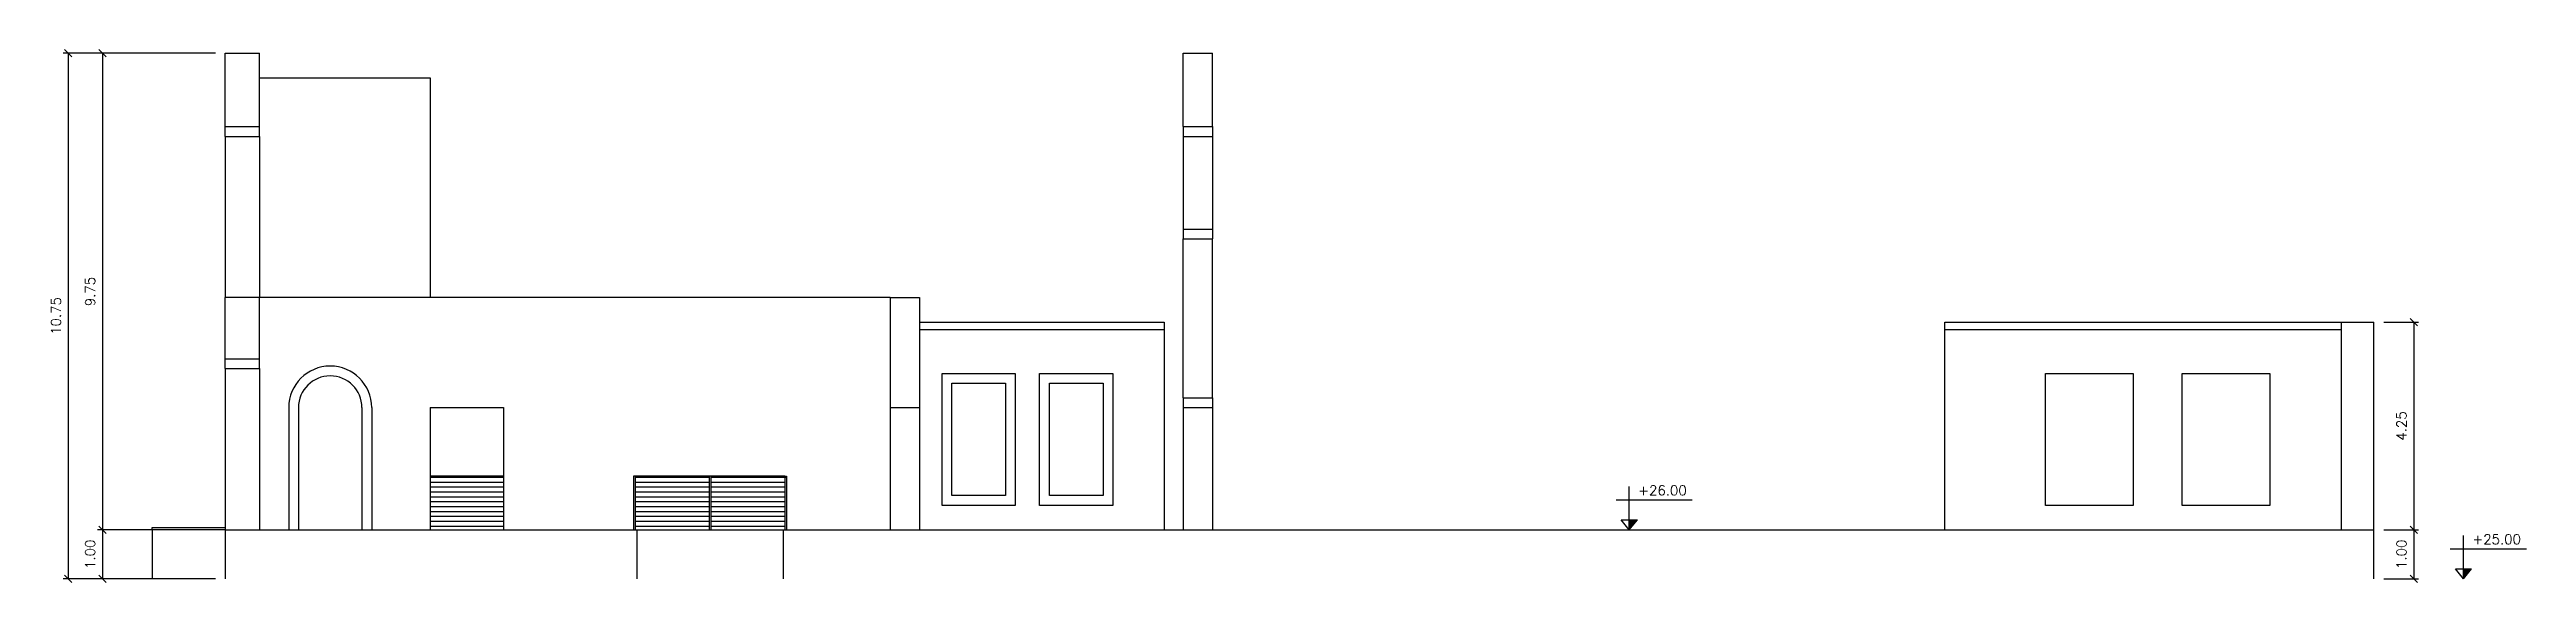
# Model space of a CAD drawing. Header units: millimetres. Extents: x 55520 to 96084, y -58491 to -49645.
# Drawn here: x 62631.7 to 62682.4, y -57343.1 to -57332.2 of the extents above; entities that cross this region are included whole.
import ezdxf
from ezdxf.enums import TextEntityAlignment as Align

# ---------------------------------------------------------------- set-up
doc = ezdxf.new("R2010")
doc.units = ezdxf.units.MM
doc.header["$PDMODE"] = 35
for name, color, linetype in [('Alvenaria Corte', 30, 'Continuous'), ('Alvenaria Vista', 40, 'Continuous'), ('ARQ-COTAS', 1, 'Continuous'), ('ARQ-SÍMBOLOS', 2, 'Continuous'), ('ARQ-TEXTO2', 2, 'Continuous'), ('Esquadrias', 241, 'Continuous'), ('Linha Fina', 100, 'Continuous'), ('Pilares', 181, 'Continuous')]:
    doc.layers.add(name, color=color, linetype=linetype)
doc.layers.add('Intervenções', color=1, linetype='Continuous', true_color=0xff0000)
doc.styles.add('ROMANS', font='romans.shx')
doc.styles.add('Romans_Anot', font='romans.shx')
doc.dimstyles.new('Escala 1-100', dxfattribs={"dimtxt": 0.2, "dimasz": 0.15, "dimexe": 0.1, "dimexo": 0.2, "dimgap": 0.15, "dimtad": 1, "dimzin": 4, "dimdsep": 46, "dimtxsty": 'Romans_Anot', "dimblk": 'OBLIQUE', "dimcen": 0.25, "dimclrd": 256, "dimclre": 256, "dimclrt": 2, "dimadec": 0, "dimazin": 0, "dimtfac": 1, "dimtix": 1, "dimtmove": 2, "dimatfit": 3, "dimfxl": 1, "dimtfillclr": 256, "dimlwd": -1, "dimlwe": -1, "dimarcsym": 0})

msp = doc.modelspace()

# ---------------------------------------------------------------- blocks, each defined once
blk = doc.blocks.new('Nível_Fachada')
at = {"layer": 'ARQ-SÍMBOLOS'}
h = blk.add_hatch(color=1, dxfattribs=at)
h.dxf.hatch_style = 1
h.paths.add_polyline_path([(0.167, 0.202), (0, 0.202), (0, 0)])
at = {"layer": 'ARQ-SÍMBOLOS', "color": 1}
for p, q in [((-0.271, 0.613), (1.29, 0.613)), ((0, 0), (0, 0.884)), ((-0.167, 0.202), (0.167, 0.202)), ((0, 0), (-0.167, 0.202)), ((0, 0), (0.167, 0.202))]:
    blk.add_line(p, q, dxfattribs=at)
at = {"layer": 'ARQ-TEXTO2', "style": 'ROMANS'}
blk.add_attdef('NIVEL-ACABADO', text='', height=0.2, dxfattribs=at).set_placement((0.182, 0.647), align=Align.BOTTOM_LEFT)
blk = doc.blocks.new('_Oblique')
at = {"color": 0, "linetype": 'ByBlock', "lineweight": -2}
blk.add_line((-0.5, -0.5), (0.5, 0.5), dxfattribs=at)
blk = doc.blocks.new('*D238')
at = {"layer": 'ARQ-COTAS', "transparency": 16777216}
for p, q in [((62635.096, -57332.261), (62632.68, -57332.261)), ((62632.78, -57332.261), (62632.78, -57342.011)), ((62635.096, -57342.011), (62632.68, -57342.011))]:
    blk.add_line(p, q, dxfattribs=at)
at = {"layer": 'Defpoints', "color": 0, "transparency": 16777216}
for p in [(62635.296, -57332.261), (62632.78, -57342.011), (62635.296, -57342.011)]:
    blk.add_point(p, dxfattribs=at)
at = {"layer": 'ARQ-COTAS', "transparency": 16777216, "xscale": 0.15, "yscale": 0.15, "zscale": 0.15}
for p, rotation in [((62632.78, -57332.261), 90), ((62632.78, -57342.011), 270)]:
    blk.add_blockref('_Oblique', p, dxfattribs=dict(at, rotation=rotation))
at = {"layer": 'ARQ-COTAS', "color": 2, "transparency": 16777216, "insert": (62632.53, -57337.136), "char_height": 0.2, "attachment_point": 5, "rotation": 90, "style": 'Romans_Anot'}
blk.add_mtext('9.75', dxfattribs=at)
blk = doc.blocks.new('*D239')
at = {"layer": 'ARQ-COTAS', "transparency": 16777216}
for p, q in [((62635.096, -57342.011), (62632.68, -57342.011)), ((62632.78, -57342.011), (62632.78, -57343.011)), ((62633.276, -57343.011), (62632.68, -57343.011))]:
    blk.add_line(p, q, dxfattribs=at)
at = {"layer": 'Defpoints', "color": 0, "transparency": 16777216}
for p in [(62635.296, -57342.011), (62632.78, -57343.011), (62633.476, -57343.011)]:
    blk.add_point(p, dxfattribs=at)
at = {"layer": 'ARQ-COTAS', "transparency": 16777216, "xscale": 0.15, "yscale": 0.15, "zscale": 0.15}
for p, rotation in [((62632.78, -57342.011), 90), ((62632.78, -57343.011), 270)]:
    blk.add_blockref('_Oblique', p, dxfattribs=dict(at, rotation=rotation))
at = {"layer": 'ARQ-COTAS', "color": 2, "transparency": 16777216, "insert": (62632.53, -57342.511), "char_height": 0.2, "attachment_point": 5, "rotation": 90, "style": 'Romans_Anot'}
blk.add_mtext('1.00', dxfattribs=at)
blk = doc.blocks.new('*D240')
at = {"layer": 'ARQ-COTAS', "transparency": 16777216}
for p, q in [((62679.504, -57337.761), (62680.218, -57337.761)), ((62680.118, -57337.761), (62680.118, -57342.011)), ((62679.504, -57342.011), (62680.218, -57342.011))]:
    blk.add_line(p, q, dxfattribs=at)
at = {"layer": 'Defpoints', "color": 0, "transparency": 16777216}
for p in [(62679.304, -57337.761), (62679.304, -57342.011), (62680.118, -57342.011)]:
    blk.add_point(p, dxfattribs=at)
at = {"layer": 'ARQ-COTAS', "transparency": 16777216, "xscale": 0.15, "yscale": 0.15, "zscale": 0.15}
for p, rotation in [((62680.118, -57337.761), 90), ((62680.118, -57342.011), 270)]:
    blk.add_blockref('_Oblique', p, dxfattribs=dict(at, rotation=rotation))
at = {"layer": 'ARQ-COTAS', "color": 2, "transparency": 16777216, "insert": (62679.868, -57339.886), "char_height": 0.2, "attachment_point": 5, "rotation": 90, "style": 'Romans_Anot'}
blk.add_mtext('4.25', dxfattribs=at)
blk = doc.blocks.new('*D241')
at = {"layer": 'ARQ-COTAS', "transparency": 16777216}
for p, q in [((62679.504, -57342.011), (62680.218, -57342.011)), ((62680.118, -57342.011), (62680.118, -57343.011)), ((62679.504, -57343.011), (62680.218, -57343.011))]:
    blk.add_line(p, q, dxfattribs=at)
at = {"layer": 'Defpoints', "color": 0, "transparency": 16777216}
for p in [(62679.304, -57342.011), (62679.304, -57343.011), (62680.118, -57343.011)]:
    blk.add_point(p, dxfattribs=at)
at = {"layer": 'ARQ-COTAS', "transparency": 16777216, "xscale": 0.15, "yscale": 0.15, "zscale": 0.15}
for p, rotation in [((62680.118, -57342.011), 90), ((62680.118, -57343.011), 270)]:
    blk.add_blockref('_Oblique', p, dxfattribs=dict(at, rotation=rotation))
at = {"layer": 'ARQ-COTAS', "color": 2, "transparency": 16777216, "insert": (62679.868, -57342.511), "char_height": 0.2, "attachment_point": 5, "rotation": 90, "style": 'Romans_Anot'}
blk.add_mtext('1.00', dxfattribs=at)
blk = doc.blocks.new('*D242')
at = {"layer": 'ARQ-COTAS', "transparency": 16777216}
for p, q in [((62635.096, -57332.261), (62631.978, -57332.261)), ((62632.078, -57332.261), (62632.078, -57343.011)), ((62635.096, -57343.011), (62631.978, -57343.011))]:
    blk.add_line(p, q, dxfattribs=at)
at = {"layer": 'Defpoints', "color": 0, "transparency": 16777216}
for p in [(62635.296, -57332.261), (62632.078, -57343.011), (62635.296, -57343.011)]:
    blk.add_point(p, dxfattribs=at)
at = {"layer": 'ARQ-COTAS', "transparency": 16777216, "xscale": 0.15, "yscale": 0.15, "zscale": 0.15}
for p, rotation in [((62632.078, -57332.261), 90), ((62632.078, -57343.011), 270)]:
    blk.add_blockref('_Oblique', p, dxfattribs=dict(at, rotation=rotation))
at = {"layer": 'ARQ-COTAS', "color": 2, "transparency": 16777216, "insert": (62631.828, -57337.636), "char_height": 0.2, "attachment_point": 5, "rotation": 90, "style": 'Romans_Anot'}
blk.add_mtext('10.75', dxfattribs=at)

# ---------------------------------------------------------------- dimensions: what is measured, and where the dimension line sits
at = {"layer": 'ARQ-COTAS'}
for base, p1, p2, picture, middle in [((62632.078, -57343.011), (62635.296, -57332.261), (62635.296, -57343.011), '*D242', (62631.828, -57337.636)), ((62632.78, -57342.011), (62635.296, -57332.261), (62635.296, -57342.011), '*D238', (62632.53, -57337.136)), ((62680.118, -57342.011), (62679.304, -57337.761), (62679.304, -57342.011), '*D240', (62679.868, -57339.886)), ((62632.78, -57343.011), (62635.296, -57342.011), (62633.476, -57343.011), '*D239', (62632.53, -57342.511)), ((62680.118, -57343.011), (62679.304, -57342.011), (62679.304, -57343.011), '*D241', (62679.868, -57342.511))]:
    dim = msp.add_linear_dim(base=base, p1=p1, p2=p2, angle=90, dimstyle='Escala 1-100', dxfattribs=at)
    dim.commit()
    dim.dimension.update_dxf_attribs({"geometry": picture, "text_midpoint": middle})

# ---------------------------------------------------------------- linework, layer by layer
at = {"layer": 'Alvenaria Corte'}
for p, q in [((62635.296, -57332.261), (62635.996, -57332.261)), ((62635.296, -57333.961), (62635.296, -57332.261)), ((62635.996, -57333.961), (62635.996, -57332.261)), ((62654.915, -57332.261), (62655.515, -57332.261)), ((62654.915, -57333.761), (62654.915, -57332.261)), ((62655.515, -57333.761), (62655.515, -57332.261)), ((62635.296, -57333.761), (62635.996, -57333.761)), ((62654.915, -57333.761), (62655.515, -57333.761)), ((62654.915, -57339.311), (62654.915, -57336.061)), ((62654.915, -57336.061), (62655.515, -57336.061)), ((62655.515, -57339.311), (62655.515, -57336.061)), ((62635.296, -57338.511), (62635.296, -57337.261)), ((62635.996, -57337.261), (62635.296, -57337.261)), ((62635.996, -57338.511), (62635.996, -57337.261)), ((62648.915, -57337.261), (62648.915, -57339.511)), ((62648.915, -57337.261), (62649.515, -57337.261)), ((62649.515, -57337.261), (62649.515, -57339.511)), ((62635.296, -57338.511), (62635.996, -57338.511)), ((62648.915, -57339.511), (62649.515, -57339.511)), ((62654.915, -57339.311), (62655.515, -57339.311))]:
    msp.add_line(p, q, dxfattribs=at)
at = {"layer": 'Alvenaria Vista'}
for p, q in [((62635.996, -57332.761), (62639.496, -57332.761)), ((62639.496, -57332.761), (62639.496, -57337.261)), ((62635.296, -57333.961), (62635.296, -57337.261)), ((62635.996, -57333.961), (62635.996, -57337.261)), ((62654.915, -57333.961), (62654.915, -57335.861)), ((62655.515, -57333.961), (62655.515, -57335.861)), ((62648.915, -57337.261), (62635.996, -57337.261)), ((62678.641, -57342.011), (62678.641, -57337.761)), ((62678.641, -57337.761), (62679.304, -57337.761)), ((62679.304, -57342.011), (62679.304, -57337.761)), ((62635.296, -57338.711), (62635.296, -57342.011)), ((62635.996, -57338.711), (62635.996, -57342.011)), ((62648.915, -57339.511), (62648.915, -57342.011)), ((62649.515, -57339.511), (62649.515, -57342.011)), ((62654.915, -57339.511), (62654.915, -57342.011)), ((62655.515, -57339.511), (62655.515, -57342.011)), ((62633.796, -57342.011), (62633.796, -57343.011)), ((62635.296, -57342.011), (62633.796, -57342.011)), ((62643.725, -57342.011), (62646.725, -57342.011))]:
    msp.add_line(p, q, dxfattribs=at)
at = {"layer": 'Alvenaria Vista', "color": 1}
for p, q in [((62649.515, -57337.761), (62654.526, -57337.761)), ((62649.515, -57337.911), (62654.526, -57337.911)), ((62654.526, -57337.761), (62654.526, -57342.011)), ((62670.515, -57342.011), (62670.515, -57337.761)), ((62670.515, -57337.761), (62678.641, -57337.761)), ((62670.515, -57337.911), (62678.641, -57337.911)), ((62636.596, -57339.511), (62636.596, -57342.011)), ((62636.796, -57339.511), (62636.796, -57342.011)), ((62638.096, -57339.511), (62638.096, -57342.011)), ((62638.296, -57339.511), (62638.296, -57342.011)), ((62639.496, -57339.511), (62639.496, -57342.011)), ((62639.496, -57339.511), (62640.996, -57339.511)), ((62640.996, -57339.511), (62640.996, -57342.011))]:
    msp.add_line(p, q, dxfattribs=at)
for radius in [0.85, 0.65]:
    msp.add_arc((62637.446, -57339.511), radius, 0, 180, dxfattribs=at)
at = {"layer": 'Esquadrias'}
for p, q in [((62635.296, -57333.961), (62635.296, -57333.761)), ((62635.296, -57333.961), (62635.996, -57333.961)), ((62635.996, -57333.961), (62635.996, -57333.761)), ((62654.915, -57333.761), (62654.915, -57333.961)), ((62654.915, -57333.961), (62655.515, -57333.961)), ((62655.515, -57333.761), (62655.515, -57333.961)), ((62654.915, -57335.861), (62655.515, -57335.861)), ((62654.915, -57335.861), (62654.915, -57336.061)), ((62655.515, -57335.861), (62655.515, -57336.061)), ((62635.296, -57338.711), (62635.296, -57338.511)), ((62635.996, -57338.711), (62635.996, -57338.511)), ((62635.296, -57338.711), (62635.996, -57338.711)), ((62654.915, -57339.311), (62654.915, -57339.511)), ((62654.915, -57339.511), (62655.515, -57339.511)), ((62655.515, -57339.311), (62655.515, -57339.511))]:
    msp.add_line(p, q, dxfattribs=at)
at = {"layer": 'Intervenções'}
for p, q in [((62640.996, -57340.911), (62639.496, -57340.911)), ((62640.996, -57340.941), (62639.496, -57340.941)), ((62640.996, -57341.041), (62639.496, -57341.041)), ((62643.69, -57340.911), (62643.66, -57340.911)), ((62643.66, -57340.911), (62643.66, -57342.011)), ((62643.69, -57340.911), (62643.69, -57342.011)), ((62646.76, -57340.911), (62643.69, -57340.911)), ((62645.21, -57340.941), (62643.69, -57340.941)), ((62645.21, -57341.041), (62643.69, -57341.041)), ((62645.21, -57340.911), (62645.21, -57342.011)), ((62645.24, -57340.911), (62645.24, -57342.011)), ((62646.775, -57340.941), (62645.24, -57340.941)), ((62646.76, -57341.041), (62645.24, -57341.041)), ((62646.76, -57340.911), (62646.79, -57340.911)), ((62646.76, -57340.911), (62646.76, -57342.011)), ((62646.79, -57340.911), (62646.79, -57342.011)), ((62640.996, -57341.141), (62639.496, -57341.141)), ((62640.996, -57341.241), (62639.496, -57341.241)), ((62640.996, -57341.341), (62639.496, -57341.341)), ((62640.996, -57341.441), (62639.496, -57341.441)), ((62640.996, -57341.541), (62639.496, -57341.541)), ((62645.21, -57341.141), (62643.69, -57341.141)), ((62645.21, -57341.241), (62643.69, -57341.241)), ((62645.21, -57341.341), (62643.69, -57341.341)), ((62645.21, -57341.441), (62643.69, -57341.441)), ((62645.21, -57341.541), (62643.69, -57341.541)), ((62646.76, -57341.141), (62645.24, -57341.141)), ((62646.76, -57341.241), (62645.24, -57341.241)), ((62646.76, -57341.341), (62645.24, -57341.341)), ((62646.76, -57341.441), (62645.24, -57341.441)), ((62646.76, -57341.541), (62645.24, -57341.541)), ((62640.996, -57341.641), (62639.496, -57341.641)), ((62640.996, -57341.741), (62639.496, -57341.741)), ((62640.996, -57341.841), (62639.496, -57341.841)), ((62640.996, -57341.941), (62639.496, -57341.941)), ((62645.21, -57341.641), (62643.69, -57341.641)), ((62645.21, -57341.741), (62643.69, -57341.741)), ((62645.21, -57341.841), (62643.69, -57341.841)), ((62645.21, -57341.941), (62643.69, -57341.941)), ((62646.76, -57341.641), (62645.24, -57341.641)), ((62646.76, -57341.741), (62645.24, -57341.741)), ((62646.76, -57341.841), (62645.24, -57341.841)), ((62646.76, -57341.941), (62645.24, -57341.941))]:
    msp.add_line(p, q, dxfattribs=at)
at = {"layer": 'Intervenções', "color": 1}
msp.add_lwpolyline([(62633.796, -57341.961), (62635.296, -57341.961), (62635.296, -57342.011), (62633.796, -57342.011)], close=True, dxfattribs=at)
at = {"layer": 'Linha Fina'}
for points in [[(62649.976, -57338.811), (62651.476, -57338.811), (62651.476, -57341.511), (62649.976, -57341.511)], [(62650.176, -57339.011), (62651.276, -57339.011), (62651.276, -57341.311), (62650.176, -57341.311)], [(62651.976, -57338.811), (62653.476, -57338.811), (62653.476, -57341.511), (62651.976, -57341.511)], [(62652.176, -57339.011), (62653.276, -57339.011), (62653.276, -57341.311), (62652.176, -57341.311)], [(62672.575, -57338.811), (62674.375, -57338.811), (62674.375, -57341.511), (62672.575, -57341.511)], [(62675.375, -57338.811), (62677.175, -57338.811), (62677.175, -57341.511), (62675.375, -57341.511)]]:
    msp.add_lwpolyline(points, close=True, dxfattribs=at)
at = {"layer": 'Pilares'}
for p, q in [((62635.296, -57342.011), (62643.725, -57342.011)), ((62635.296, -57342.011), (62635.296, -57343.011)), ((62643.725, -57342.011), (62643.725, -57343.011)), ((62646.725, -57342.011), (62646.725, -57343.011)), ((62646.725, -57342.011), (62679.304, -57342.011)), ((62679.304, -57343.011), (62679.304, -57342.011))]:
    msp.add_line(p, q, dxfattribs=at)

# ---------------------------------------------------------------- block references
at = {"layer": 'ARQ-SÍMBOLOS'}
for p, values in [((62664.052, -57342.011), {'NIVEL-ACABADO': '+26.00 '}), ((62681.138, -57343.011), {'NIVEL-ACABADO': '+25.00 '})]:
    msp.add_blockref('Nível_Fachada', p, dxfattribs=at).add_auto_attribs(values)

msp.set_redraw_order([(e.dxf.handle, doc.entitydb.next_handle()) for e in msp.query("TEXT MTEXT ATTDEF DIMENSION ARC_DIMENSION")])  # texts and dimensions are drawn at this point

doc.saveas('drawing.dxf')
